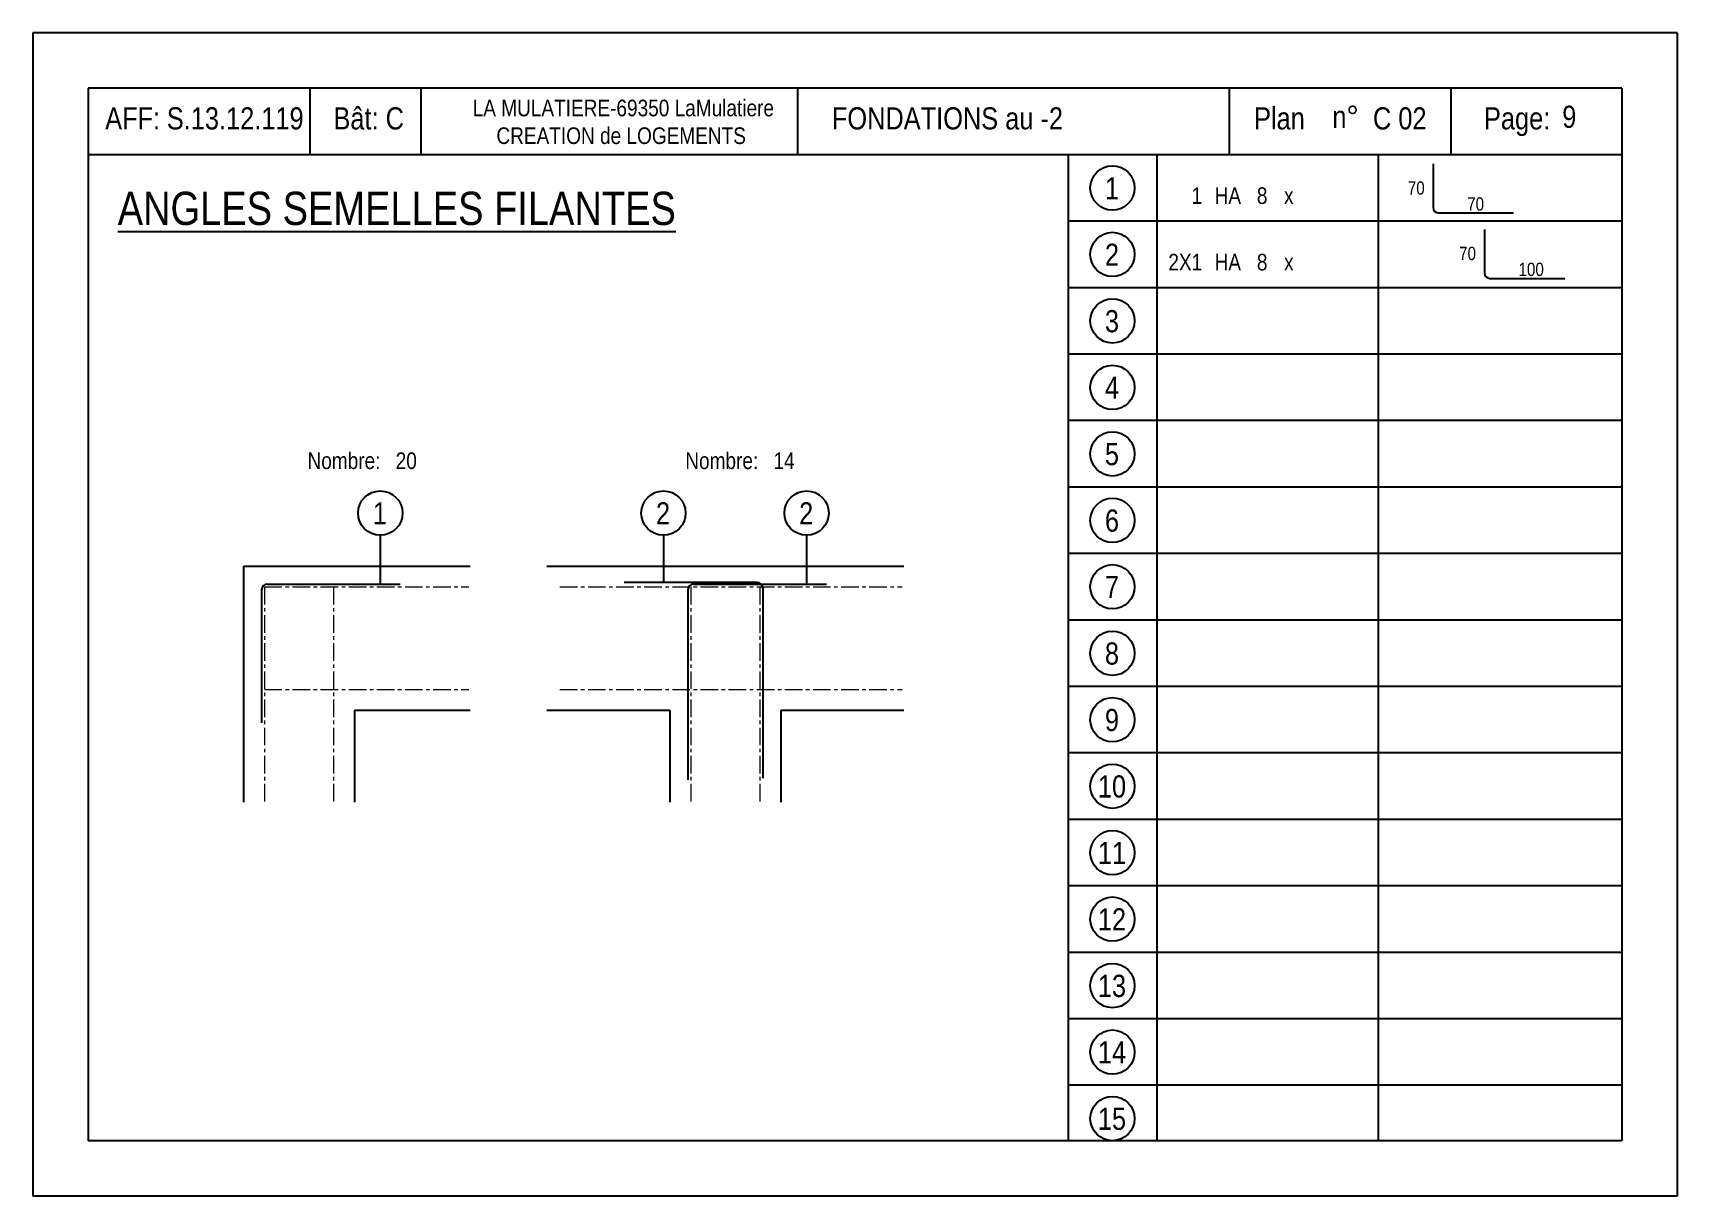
# Model space of a CAD drawing. Header units: centimetres. Extents: x 16433 to 114398, y -50094 to -12305.
# Drawn here: x 90083 to 91568, y -44350 to -43300 of the extents above; entities that cross this region are included whole.
import ezdxf
from ezdxf.enums import TextEntityAlignment as Align

# ---------------------------------------------------------------- set-up
doc = ezdxf.new("R2010")
doc.units = ezdxf.units.CM
doc.header["$LTSCALE"] = 0.5
doc.linetypes.add('AXES', pattern=[50.8, 31.75, -6.35, 6.35, -6.35])
doc.linetypes.add('TIRETPTX2', pattern=[50.8, 25.4, -12.7, 0, -12.7])
for name, color, linetype in [('01_fenetres', 171, 'CONTINUOUS'), ('01_linteaux', 2, 'CONTINUOUS'), ('01_texte', 230, 'CONTINUOUS')]:
    doc.layers.add(name, color=color, linetype=linetype)
doc.layers.add('01_tram_axes', color=2, linetype='TIRETPTX2', lineweight=9)
doc.styles.add('STYLE2', font='ARIALN.TTF')

msp = doc.modelspace()

# ---------------------------------------------------------------- texts
at = {"layer": '01_texte', "style": 'STYLE2'}
for s, height, p in [('LA MULATIERE-69350 LaMulatiere', 15, (90480.197, -43375.284)), ('AFF:', 20, (90148.296, -43387.151)), ('S.13.12.119', 20, (90203.96, -43387.151)), ('Bât: C', 20, (90354.46, -43387.151)), ('FONDATIONS au -2', 20, (90804.618, -43387.151)), ('Plan', 20, (91185.913, -43387.151)), ('n%%D', 20, (91256.598, -43385.709)), (' C 02', 20, (91286.941, -43387.151)), ('Page:', 20, (91393.582, -43387.151)), ('9', 20, (91464.267, -43385.709)), ('CREATION de LOGEMENTS', 15, (90501.679, -43400.284)), ('70', 12, (91324.732, -43446.001)), ('%%UANGLES SEMELLES FILANTES', 30, (90159.577, -43473.391)), ('HA', 15, (91150.291, -43454.402)), ('8', 15, (91188.459, -43454.402)), ('70', 12, (91378.37, -43460.406)), ('70', 12, (91371.073, -43505.063)), ('HA', 15, (91150.291, -43514.402)), ('8', 15, (91188.459, -43514.402)), ('100', 12, (91424.71, -43519.467)), ('Nombre:', 15, (90331.037, -43693.678)), ('20', 15, (90410.66, -43693.678)), ('Nombre:', 15, (90672.254, -43693.678)), ('14', 15, (90751.877, -43693.678))]:
    msp.add_text(s, height=height, dxfattribs=at).set_placement(p)
for s, p in [('1', (91057.596, -43440.226)), ('2', (91057.596, -43500.226)), ('3', (91057.596, -43560.226)), ('4', (91057.596, -43620.226)), ('5', (91057.596, -43680.226)), ('1', (90396.373, -43733.647)), ('2', (90652.101, -43733.647)), ('2', (90781.404, -43733.647)), ('6', (91057.596, -43740.226)), ('7', (91057.596, -43800.226)), ('8', (91057.596, -43860.226)), ('9', (91057.596, -43920.226)), ('10', (91057.596, -43980.226)), ('11', (91057.596, -44040.226)), ('12', (91057.596, -44100.226)), ('13', (91057.596, -44160.226)), ('14', (91057.596, -44220.226)), ('15', (91057.596, -44280.226))]:
    msp.add_text(s, height=20, dxfattribs=at).set_placement(p, align=Align.MIDDLE_CENTER)
for s, p in [('1', (91139.089, -43454.402)), ('2X1', (91139.089, -43514.402))]:
    msp.add_text(s, height=15, dxfattribs=at).set_placement(p, align=Align.RIGHT)
for p in [(91222.086, -43454.402), (91222.086, -43514.402)]:
    msp.add_text('x  ', height=15, dxfattribs=at).set_placement(p, align=Align.CENTER)

# ---------------------------------------------------------------- linework, layer by layer
at = {"layer": '01_fenetres', "ltscale": 30}
for p, q in [((90133, -43350), (90133, -44300)), ((90133, -43350), (90133, -44300)), ((90133, -43350), (90133, -44300)), ((91518, -43350), (90133, -43350)), ((90333, -43350), (90333, -43410)), ((90433.5, -43350), (90433.5, -43410)), ((90773.673, -43350), (90773.673, -43410)), ((91163.868, -43410), (91163.868, -43350)), ((91363.868, -43410), (91363.868, -43350)), ((91518, -43350), (91518, -44300)), ((91518, -43410), (90133, -43410)), ((91518, -44300), (90133, -44300))]:
    msp.add_line(p, q, dxfattribs=at)
at = {"layer": '01_linteaux', "linetype": 'Continuous'}
for p, q in [((91347.636, -43418.34), (91347.636, -43457.558)), ((91352.636, -43462.558), (91420.22, -43462.558)), ((91393.976, -43477.402), (91393.976, -43516.619)), ((91398.976, -43521.619), (91466.56, -43521.619)), ((90289.601, -43802.665), (90289.601, -43922.665)), ((90294.601, -43797.665), (90414.601, -43797.665)), ((90737.131, -43796.042), (90617.131, -43796.042)), ((90674.631, -43802.665), (90674.631, -43974.288)), ((90679.631, -43797.665), (90799.631, -43797.665)), ((90742.131, -43801.042), (90742.131, -43972.665))]:
    msp.add_line(p, q, dxfattribs=at)
for centre, start, end in [((91352.636, -43457.558), 180, 270), ((91398.976, -43516.619), 180, 270), ((90294.601, -43802.665), 90, 180), ((90679.631, -43802.665), 90, 180), ((90737.131, -43801.042), 0, 90)]:
    msp.add_arc(centre, 5, start, end, dxfattribs=at)
at = {"layer": '01_texte', "ltscale": 30}
for p, q in [((90083, -43300), (90083, -44350)), ((90083, -43300), (90083, -44350)), ((91568, -43300), (90083, -43300)), ((91568, -43300), (91568, -44350)), ((91568, -43300), (91568, -44350)), ((91018, -43410), (91018, -44300)), ((91098, -43410), (91098, -44300)), ((91298, -43410), (91298, -44300)), ((91518, -43470), (91018, -43470)), ((91518, -43530), (91018, -43530)), ((91518, -43590), (91018, -43590)), ((91518, -43650), (91018, -43650)), ((91518, -43710), (91018, -43710)), ((91518, -43770), (91018, -43770)), ((91518, -43830), (91018, -43830)), ((91518, -43890), (91018, -43890)), ((91518, -43950), (91018, -43950)), ((91518, -44010), (91018, -44010)), ((91518, -44070), (91018, -44070)), ((91518, -44130), (91018, -44130)), ((91518, -44190), (91018, -44190)), ((91518, -44250), (91018, -44250)), ((91568, -44350), (90083, -44350))]:
    msp.add_line(p, q, dxfattribs=at)
at = {"layer": '01_texte', "linetype": 'Continuous'}
for p, q in [((90396.777, -43753.422), (90396.777, -43797.665)), ((90652.505, -43753.422), (90652.505, -43796.042)), ((90781.807, -43753.422), (90781.807, -43797.665)), ((90273.351, -43781.415), (90273.351, -43994.554)), ((90273.351, -43781.415), (90477.906, -43781.415)), ((90547.266, -43781.415), (90869.497, -43781.415)), ((90373.351, -43911.415), (90373.351, -43994.554)), ((90373.351, -43911.415), (90477.906, -43911.415)), ((90547.266, -43911.415), (90658.381, -43911.415)), ((90658.381, -43911.415), (90658.381, -43994.554)), ((90758.381, -43911.415), (90758.381, -43994.554)), ((90758.381, -43911.415), (90869.497, -43911.415))]:
    msp.add_line(p, q, dxfattribs=at)
at = {"layer": '01_texte'}
for centre in [(91058, -43440), (91058, -43500), (91058, -43560), (91058, -43620), (91058, -43680), (90396.777, -43733.422), (90652.505, -43733.422), (90781.807, -43733.422), (91058, -43740), (91058, -43800), (91058, -43860), (91058, -43920), (91058, -43980), (91058, -44040), (91058, -44100), (91058, -44160), (91058, -44220), (91058, -44280)]:
    msp.add_circle(centre, 20, dxfattribs=at)
at = {"layer": '01_tram_axes', "linetype": 'AXES'}
for p, q in [((90292.101, -43800.165), (90292.101, -43994.554)), ((90292.101, -43800.165), (90476.59, -43800.165)), ((90354.601, -43800.165), (90354.601, -43994.554)), ((90558.983, -43800.165), (90868.181, -43800.165)), ((90677.131, -43800.165), (90677.131, -43994.554)), ((90739.631, -43800.165), (90739.631, -43994.554)), ((90292.101, -43892.665), (90476.59, -43892.665)), ((90558.983, -43892.665), (90868.181, -43892.665))]:
    msp.add_line(p, q, dxfattribs=at)

msp.set_redraw_order([(e.dxf.handle, doc.entitydb.next_handle()) for e in msp.query("TEXT MTEXT ATTDEF DIMENSION ARC_DIMENSION")])  # texts and dimensions are drawn at this point

doc.saveas('drawing.dxf')
